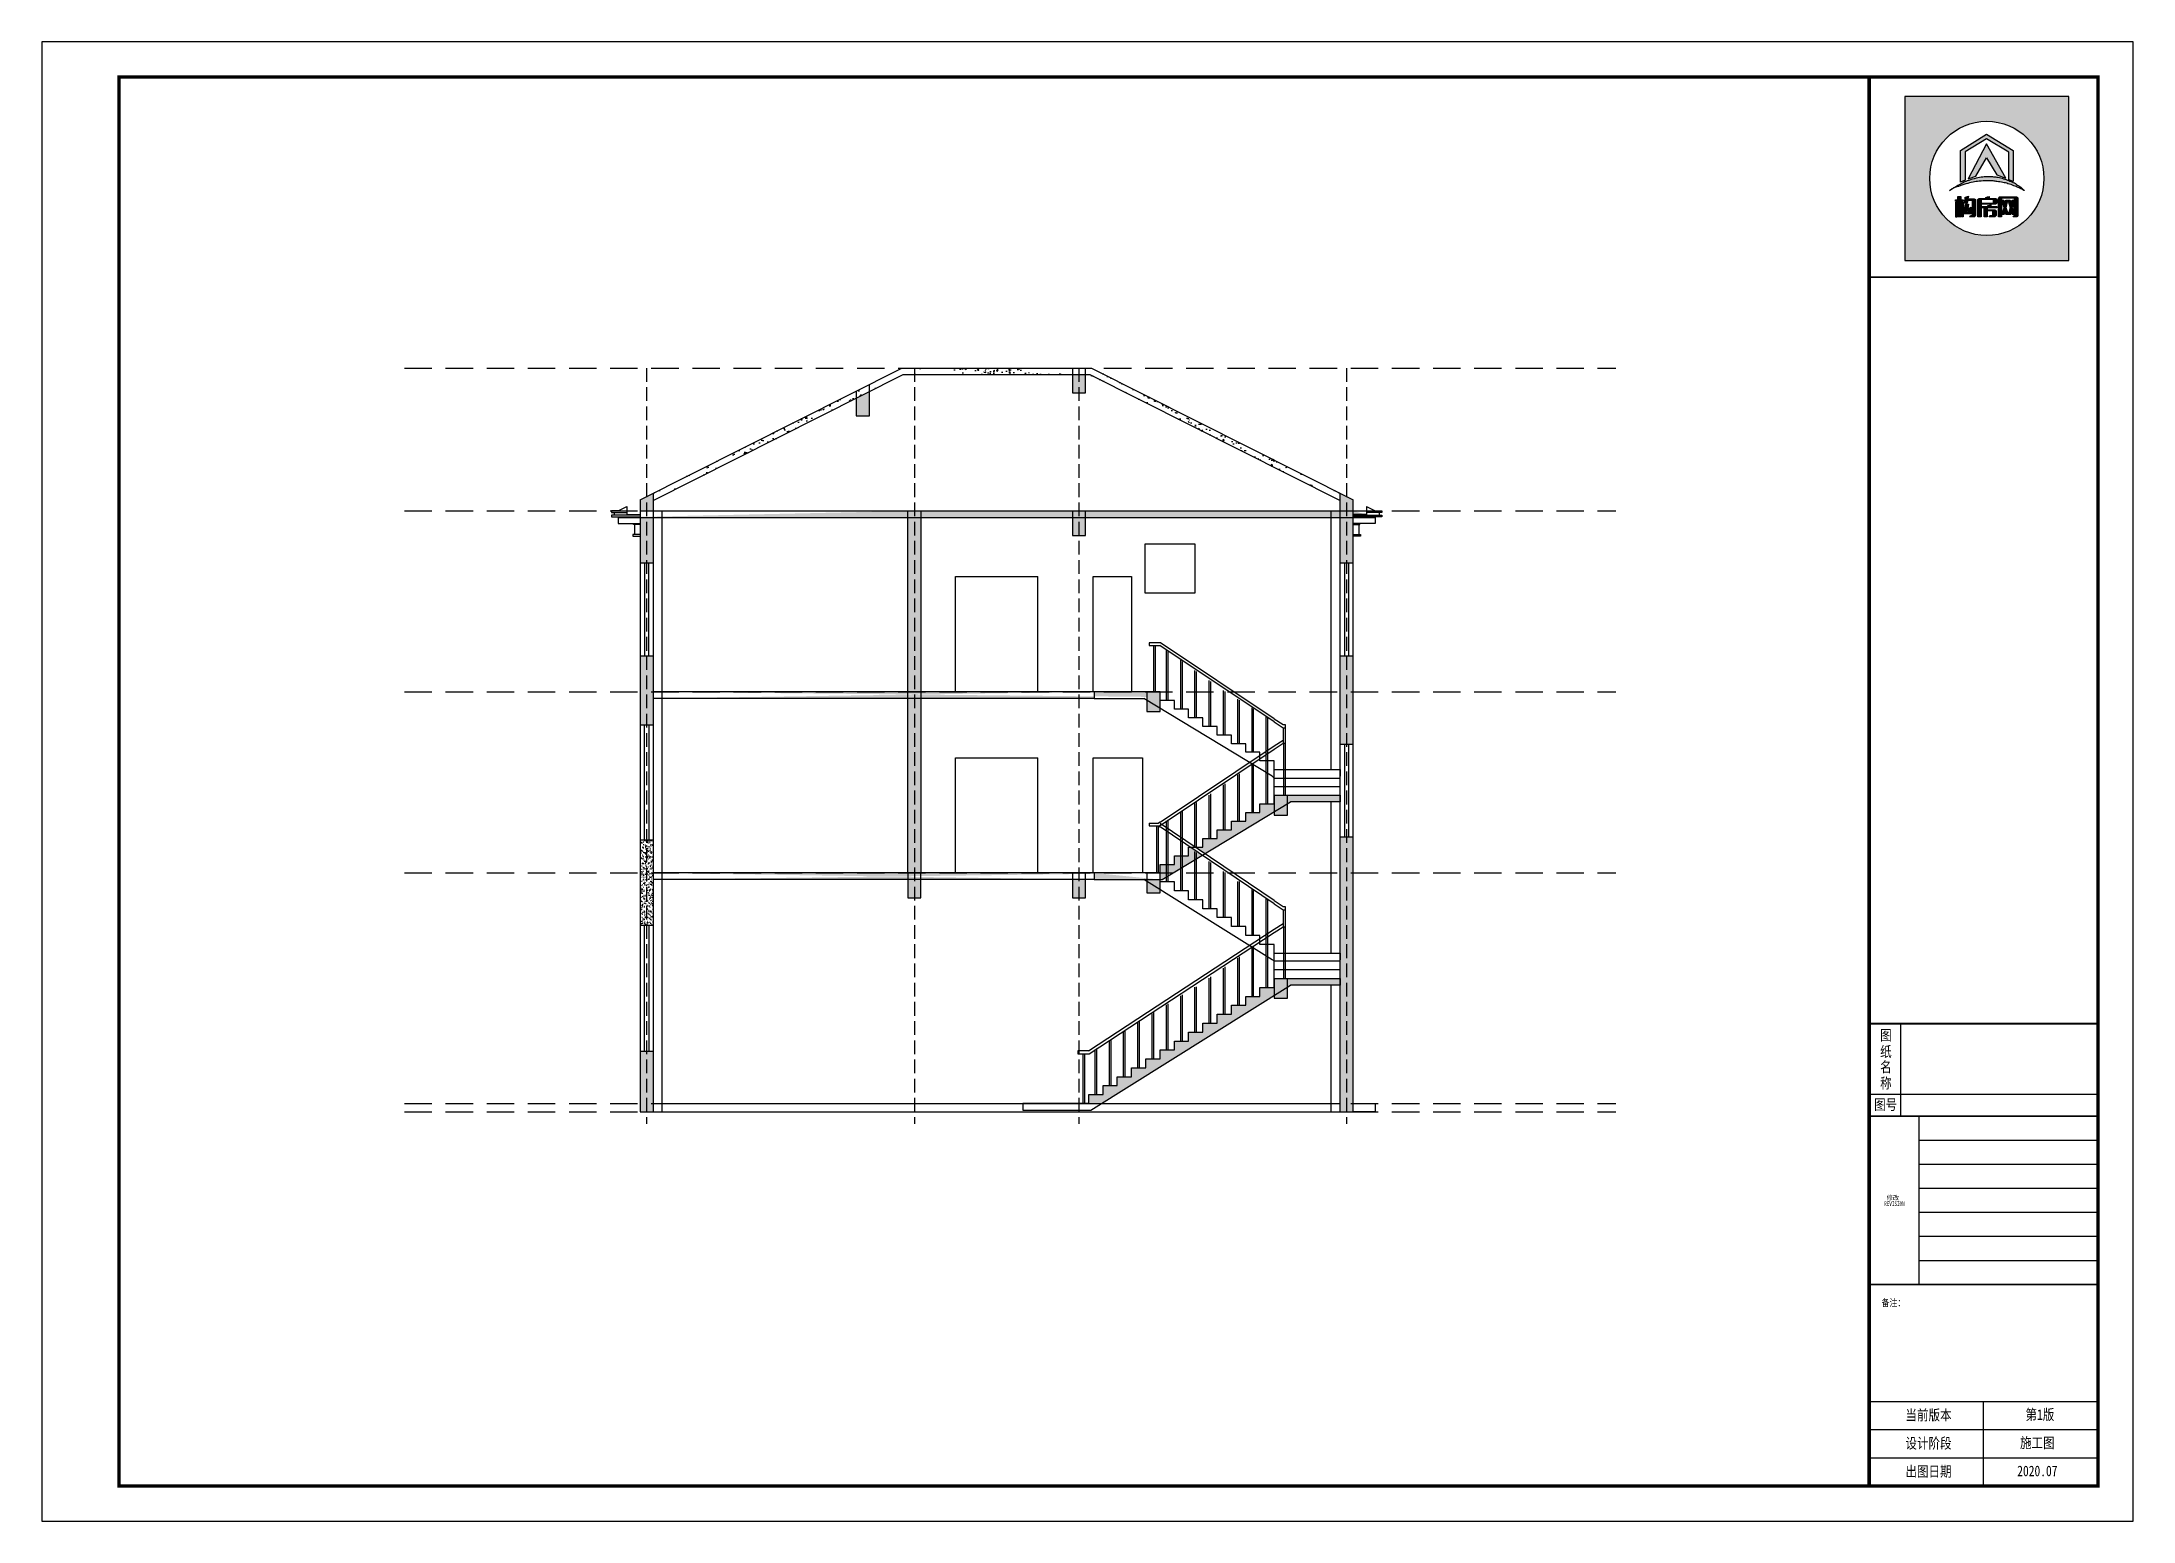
# Model space of a CAD drawing. Header units: millimetres. Extents: x -807114 to 146922, y -468455 to -61603.
# Drawn here: x -73155 to -35033, y -238672 to -211718 of the extents above; entities that cross this region are included whole.
import ezdxf
from ezdxf.enums import TextEntityAlignment as Align

# ---------------------------------------------------------------- set-up
doc = ezdxf.new("R2010")
doc.units = ezdxf.units.MM
doc.header["$LTSCALE"] = 1000
doc.linetypes.add('DASH', pattern=[0.35, 0.25, -0.1])
doc.linetypes.add('HIDDENX2', pattern=[0.75, 0.5, -0.25])
for name, color, linetype in [('PUB_TEXT', 3, 'Continuous'), ('PUB_TITLE', 4, 'Continuous'), ('建-剖-楼梯', 9, 'Continuous'), ('建-立-扶手', 3, 'Continuous'), ('建-立-栏杆', 163, 'Continuous'), ('建-立-楼梯', 2, 'Continuous'), ('建-轴', 1, 'Continuous')]:
    doc.layers.add(name, color=color, linetype=linetype)
doc.styles.add('ZDBOX', font='simsun.ttc', dxfattribs={"width": 0.7})
doc.styles.add('宋体', font='simsun.ttc', dxfattribs={"width": 0.8})
pattern_1 = [(50, (0, 0), (286.90407, -25.10085), [30, -330]), (355, (0, 0), (-55.50053, 300.87685), [24, -264]), (100.4514, (23.9, -2.1), (231.40375, 275.77582), [25.49608, -280.45684]), (46.1842, (0, 80), (426.8964, -66.2076), [45, -495]), (96.6356, (35.57, 74.5), (373.8651, 389.64715), [38.2441, -420.6852]), (351.1842, (0, 80), (373.8648, 389.6474), [36, -396]), (21, (40, 60), (238.76282, -161.04756), [30, -330]), (326, (40, 60), (97.32613, 290.06), [24, -264]), (71.4514, (59.9, 46.58), (336.08905, 129.0122), [25.49608, -280.45684]), (37.5, (0, 0), (4.86394, 133.15754), [0, -260.8, 0, -268, 0, -265]), (7.5, (0, 0), (105.227815, 157.764685), [0, -152.8, 0, -254.8, 0, -101]), (-32.5, (-89.2, 0), (213.528974, -9.02195), [0, -100, 0, -312, 0, -414]), (-42.5, (-129.2, 0), (233.27447, 40.042), [0, -130, 0, -207.2, 0, -294])]
pattern_2 = [(37.5, (0, 0), (-2.400047, 73.411986), [0, -57.912, 0, -64.77, 0, -61.9125]), (7.5, (0, 0), (67.428492, 107.523765), [0, -31.242, 0, -52.197, 0, -20.0025]), (-32.5, (-46.86, 0), (118.648856, 0.215578), [0, -19.05, 0, -68.58, 0, -89.535]), (-42.5, (-46.86, 0), (114.53347, 33.4394), [0, -9.525, 0, -44.958, 0, -51.435])]

msp = doc.modelspace()

# ---------------------------------------------------------------- texts
at = {"style": 'ZDBOX', "width": 0.8}
for s, height, p in [('图', 192.5, (-39540.7, -229821.9)), ('纸', 192.5, (-39540.7, -230112.3)), ('称', 192.5, (-39540.7, -230688.1)), ('名', 192.5, (-39540.7, -230392.9)), ('图号', 192.53, (-39544.6, -231085.2)), ('备注：', 128.35, (-39403.5, -234688.8))]:
    msp.add_text(s, height=height, dxfattribs=at).set_placement(p, align=Align.MIDDLE)
for s, p in [('当前版本', (-39184.2, -236835)), ('第1版', (-36995.7, -236826.2)), ('设计阶段', (-39184.2, -237348.4)), ('施工图', (-37096.2, -237339.6)), ('出图日期', (-39184.2, -237861.8)), ('2020.07', (-37146.5, -237853))]:
    msp.add_text(s, height=192.53, dxfattribs=at).set_placement(p)
at = {"layer": 'PUB_TEXT', "color": 8, "style": '宋体', "width": 0.7}
msp.add_text('REVISION', height=81.59, dxfattribs=at).set_placement((-39572.2, -232953.6), align=Align.BOTTOM_LEFT)
at = {"layer": 'PUB_TEXT', "color": 8, "style": '宋体'}
msp.add_text('修改', height=81.59, dxfattribs=at).set_placement((-39527.7, -232819.7))

# ---------------------------------------------------------------- blocks, each defined once
blk = doc.blocks.new('sadasfafa')
h = blk.add_hatch(color=252)
h.dxf.hatch_style = 1
h.paths.add_polyline_path([(1853311, -2488040), (1853311, -2490368), (1855639, -2490368), (1855639, -2488040)])
h.paths.add_polyline_path([(1855286, -2489204, 1), (1853664, -2489204, 1)], flags=16)
edge = h.paths.add_edge_path(flags=0)
edge.add_spline(control_points=[(1853945, -2489376), (1853935, -2489385), (1854022, -2489327), (1854064, -2489324), (1854178, -2489280), (1854273, -2489257), (1854375, -2489242), (1854470, -2489236), (1854555, -2489239), (1854630, -2489250), (1854700, -2489259), (1854781, -2489280), (1854854, -2489303), (1854917, -2489335), (1854967, -2489354), (1854993, -2489368), (1855014, -2489382), (1854982, -2489354), (1854965, -2489332), (1854910, -2489297), (1854854, -2489260), (1854784, -2489234), (1854713, -2489206), (1854640, -2489189), (1854569, -2489179), (1854497, -2489176), (1854414, -2489178), (1854321, -2489198), (1854229, -2489222), (1854147, -2489257), (1854080, -2489292), (1854021, -2489325), (1853977, -2489352), (1853953, -2489369), (1853945, -2489376)], knot_values=[0, 0, 0, 0, 114.670179, 423.637006, 763.89867, 1083.683754, 1343.405239, 1688.07646, 1952.326814, 2113.699055, 2375.693807, 2595.188681, 2872.839541, 3068.155951, 3238.592156, 3348.056762, 3361.095167, 3431.805845, 3527.265261, 3733.200323, 3952.805082, 4160.23278, 4398.128766, 4650.488133, 4837.16968, 5050.428326, 5308.684497, 5588.159898, 5913.430939, 6163.12325, 6398.139207, 6601.625078, 6772.549769, 6871.149972, 6871.149972, 6871.149972, 6871.149972], degree=3, periodic=1)
h.paths.add_polyline_path([(1854530, -2489580), (1854534, -2489580), (1854534, -2489603), (1854618, -2489603), (1854618, -2489621), (1854481, -2489621), (1854481, -2489650), (1854589, -2489650), (1854599, -2489656), (1854606, -2489666), (1854606, -2489733), (1854600, -2489742), (1854590, -2489750), (1854506, -2489750), (1854514, -2489740), (1854518, -2489731), (1854552, -2489731), (1854558, -2489728), (1854560, -2489721), (1854560, -2489675), (1854558, -2489670), (1854553, -2489667), (1854481, -2489667), (1854481, -2489750), (1854436, -2489750), (1854436, -2489626), (1854433, -2489621), (1854406, -2489621), (1854406, -2489603), (1854488, -2489603), (1854488, -2489590)], flags=0)
h.paths.add_polyline_path([(1854486, -2489468), (1854506, -2489461), (1854506, -2489485), (1854510, -2489489), (1854601, -2489489), (1854609, -2489494), (1854615, -2489502), (1854615, -2489556), (1854607, -2489564), (1854599, -2489569), (1854401, -2489569), (1854394, -2489573), (1854394, -2489750), (1854349, -2489750), (1854349, -2489504), (1854355, -2489495), (1854367, -2489489), (1854462, -2489489), (1854462, -2489474)], flags=0)
h.paths.add_polyline_path([(1854394, -2489554), (1854394, -2489512), (1854404, -2489506), (1854562, -2489506), (1854570, -2489513), (1854570, -2489554)], flags=0)
h.paths.add_polyline_path([(1854214, -2489569), (1854203, -2489632), (1854193, -2489683), (1854194, -2489689), (1854218, -2489689), (1854220, -2489683), (1854214, -2489633), (1854254, -2489614), (1854263, -2489686), (1854263, -2489700), (1854255, -2489709), (1854159, -2489709), (1854150, -2489702), (1854148, -2489692), (1854173, -2489569)], flags=0)
h.paths.add_polyline_path([(1854187, -2489466), (1854213, -2489458), (1854207, -2489496), (1854296, -2489496), (1854305, -2489498), (1854312, -2489505), (1854314, -2489513), (1854314, -2489733), (1854310, -2489741), (1854301, -2489750), (1854231, -2489750), (1854238, -2489741), (1854243, -2489730), (1854261, -2489730), (1854268, -2489727), (1854270, -2489720), (1854270, -2489531), (1854270, -2489526), (1854267, -2489521), (1854260, -2489516), (1854202, -2489516), (1854201, -2489534), (1854196, -2489558), (1854150, -2489558), (1854159, -2489535), (1854165, -2489504), (1854167, -2489471)], flags=0)
h.paths.add_polyline_path([(1854140, -2489544), (1854140, -2489750), (1854114, -2489750), (1854114, -2489544)], flags=0)
h.paths.add_polyline_path([(1854056, -2489544), (1854053, -2489750), (1854031, -2489750), (1854031, -2489544)], flags=0)
h.paths.add_polyline_path([(1854107, -2489459), (1854107, -2489508), (1854139, -2489508), (1854139, -2489527), (1854107, -2489527), (1854107, -2489750), (1854062, -2489750), (1854062, -2489527), (1854029, -2489527), (1854029, -2489508), (1854062, -2489508), (1854062, -2489459)], flags=0)
h.paths.add_polyline_path([(1854209, -2489211), (1854471, -2488714), (1854743, -2489200), (1854618, -2489155), (1854470, -2488913), (1854318, -2489172)], flags=0)
h.paths.add_polyline_path([(1854102, -2488808), (1854470, -2488575), (1854848, -2488810), (1854848, -2489247), (1854790, -2489223), (1854790, -2488832), (1854471, -2488643), (1854168, -2488829), (1854168, -2489231), (1854102, -2489257)], flags=0)
h.paths.add_polyline_path([(1854685, -2489750), (1854641, -2489750), (1854641, -2489488), (1854641, -2489484), (1854646, -2489475), (1854656, -2489467), (1854898, -2489467), (1854907, -2489471), (1854916, -2489478), (1854916, -2489731), (1854908, -2489743), (1854902, -2489750), (1854847, -2489750), (1854858, -2489732), (1854866, -2489731), (1854869, -2489724), (1854869, -2489718), (1854867, -2489718), (1854836, -2489718), (1854826, -2489684), (1854814, -2489718), (1854746, -2489718), (1854736, -2489684), (1854722, -2489718), (1854689, -2489718), (1854689, -2489709), (1854691, -2489709), (1854720, -2489621), (1854685, -2489512)], flags=0)
h.paths.add_polyline_path([(1854779, -2489518), (1854809, -2489621), (1854781, -2489709), (1854777, -2489709), (1854750, -2489621), (1854775, -2489518)], flags=0)
h = blk.add_hatch(color=7)
h.dxf.hatch_style = 1
h.paths.add_polyline_path([(1854102, -2489257), (1854168, -2489231), (1854168, -2488829), (1854471, -2488643), (1854790, -2488832), (1854790, -2489223), (1854848, -2489247), (1854848, -2488810), (1854470, -2488575), (1854102, -2488808)])
h = blk.add_hatch(color=7)
h.dxf.hatch_style = 1
h.paths.add_polyline_path([(1854318, -2489172), (1854470, -2488913), (1854618, -2489155), (1854743, -2489200), (1854471, -2488714), (1854209, -2489211)])
h = blk.add_hatch(color=7)
h.dxf.hatch_style = 1
edge = h.paths.add_edge_path()
edge.add_spline(control_points=[(1853945, -2489376), (1853953, -2489369), (1853977, -2489352), (1854021, -2489325), (1854080, -2489292), (1854147, -2489257), (1854229, -2489222), (1854321, -2489198), (1854414, -2489178), (1854497, -2489176), (1854569, -2489179), (1854640, -2489189), (1854713, -2489206), (1854784, -2489234), (1854854, -2489260), (1854910, -2489297), (1854965, -2489332), (1854982, -2489354), (1855014, -2489382), (1854993, -2489368), (1854967, -2489354), (1854917, -2489335), (1854854, -2489303), (1854781, -2489280), (1854700, -2489259), (1854630, -2489250), (1854555, -2489239), (1854470, -2489236), (1854375, -2489242), (1854273, -2489257), (1854178, -2489280), (1854064, -2489324), (1854022, -2489327), (1853935, -2489385), (1853945, -2489376)], knot_values=[0, 0, 0, 0, 98.600203, 269.524894, 473.010766, 708.026723, 957.719033, 1282.990074, 1562.465475, 1820.721647, 2033.980292, 2220.661839, 2473.021206, 2710.917192, 2918.34489, 3137.949649, 3343.884711, 3439.344127, 3510.054805, 3523.09321, 3632.557816, 3802.994021, 3998.310431, 4275.961291, 4495.456165, 4757.450917, 4918.823158, 5183.073513, 5527.744733, 5787.466218, 6107.251302, 6447.512966, 6756.479793, 6871.149972, 6871.149972, 6871.149972, 6871.149972], degree=3, periodic=1)
h = blk.add_hatch(color=7)
h.dxf.hatch_style = 1
h.paths.add_polyline_path([(1854062, -2489459), (1854062, -2489508), (1854029, -2489508), (1854029, -2489527), (1854062, -2489527), (1854062, -2489750), (1854107, -2489750), (1854107, -2489527), (1854139, -2489527), (1854139, -2489508), (1854107, -2489508), (1854107, -2489459)])
h = blk.add_hatch(color=7)
h.dxf.hatch_style = 1
h.paths.add_polyline_path([(1854031, -2489544), (1854031, -2489750), (1854053, -2489750), (1854056, -2489544)])
h = blk.add_hatch(color=7)
h.dxf.hatch_style = 1
h.paths.add_polyline_path([(1854114, -2489544), (1854114, -2489750), (1854140, -2489750), (1854140, -2489544)])
h = blk.add_hatch(color=7)
h.dxf.hatch_style = 1
h.paths.add_polyline_path([(1854167, -2489471), (1854165, -2489504), (1854159, -2489535), (1854150, -2489558), (1854196, -2489558), (1854201, -2489534), (1854202, -2489516), (1854260, -2489516), (1854267, -2489521), (1854270, -2489526), (1854270, -2489531), (1854270, -2489720), (1854268, -2489727), (1854261, -2489730), (1854243, -2489730), (1854238, -2489741), (1854231, -2489750), (1854301, -2489750), (1854310, -2489741), (1854314, -2489733), (1854314, -2489513), (1854312, -2489505), (1854305, -2489498), (1854296, -2489496), (1854207, -2489496), (1854213, -2489458), (1854187, -2489466)])
h = blk.add_hatch(color=7)
h.dxf.hatch_style = 1
h.paths.add_polyline_path([(1854462, -2489474), (1854462, -2489489), (1854367, -2489489), (1854355, -2489495), (1854349, -2489504), (1854349, -2489750), (1854394, -2489750), (1854394, -2489573), (1854401, -2489569), (1854599, -2489569), (1854607, -2489564), (1854615, -2489556), (1854615, -2489502), (1854609, -2489494), (1854601, -2489489), (1854510, -2489489), (1854506, -2489485), (1854506, -2489461), (1854486, -2489468)])
h.paths.add_polyline_path([(1854394, -2489554), (1854394, -2489512), (1854404, -2489506), (1854562, -2489506), (1854570, -2489513), (1854570, -2489554)], flags=16)
h = blk.add_hatch(color=7)
h.dxf.hatch_style = 1
h.paths.add_polyline_path([(1854685, -2489512), (1854685, -2489493), (1854693, -2489483), (1854862, -2489483), (1854869, -2489491), (1854869, -2489724), (1854866, -2489731), (1854858, -2489732), (1854847, -2489750), (1854902, -2489750), (1854908, -2489743), (1854916, -2489731), (1854916, -2489478), (1854907, -2489471), (1854898, -2489467), (1854656, -2489467), (1854646, -2489475), (1854641, -2489484), (1854641, -2489488), (1854641, -2489750), (1854685, -2489750)])
h = blk.add_hatch(color=7)
h.dxf.hatch_style = 1
h.paths.add_polyline_path([(1854866, -2489709), (1854840, -2489621), (1854866, -2489512), (1854836, -2489512), (1854824, -2489558), (1854808, -2489512), (1854745, -2489512), (1854734, -2489557), (1854719, -2489512), (1854689, -2489512), (1854720, -2489621), (1854691, -2489709), (1854689, -2489709), (1854689, -2489710), (1854689, -2489718), (1854722, -2489718), (1854736, -2489684), (1854746, -2489718), (1854814, -2489718), (1854826, -2489684), (1854836, -2489718), (1854867, -2489718), (1854867, -2489709)])
h.paths.add_polyline_path([(1854779, -2489518), (1854809, -2489621), (1854781, -2489709), (1854777, -2489709), (1854750, -2489621), (1854775, -2489518)], flags=16)
h = blk.add_hatch(color=7)
h.dxf.hatch_style = 1
h.paths.add_polyline_path([(1854173, -2489569), (1854148, -2489692), (1854150, -2489702), (1854159, -2489709), (1854255, -2489709), (1854263, -2489700), (1854263, -2489686), (1854254, -2489614), (1854214, -2489633), (1854220, -2489683), (1854218, -2489689), (1854194, -2489689), (1854193, -2489683), (1854203, -2489632), (1854214, -2489569)])
h = blk.add_hatch(color=7)
h.dxf.hatch_style = 1
h.paths.add_polyline_path([(1854488, -2489590), (1854488, -2489603), (1854406, -2489603), (1854406, -2489621), (1854433, -2489621), (1854436, -2489626), (1854436, -2489750), (1854481, -2489750), (1854481, -2489667), (1854553, -2489667), (1854558, -2489670), (1854560, -2489675), (1854560, -2489721), (1854558, -2489728), (1854552, -2489731), (1854518, -2489731), (1854514, -2489740), (1854506, -2489750), (1854590, -2489750), (1854600, -2489742), (1854606, -2489733), (1854606, -2489666), (1854599, -2489656), (1854589, -2489650), (1854481, -2489650), (1854481, -2489621), (1854618, -2489621), (1854618, -2489603), (1854534, -2489603), (1854534, -2489580), (1854530, -2489580)])
for points in [[(1855639, -2488040), (1853311, -2488040), (1853311, -2490368), (1855639, -2490368)], [(1854102, -2489257), (1854102, -2488808), (1854470, -2488575), (1854848, -2488810), (1854848, -2489247), (1854790, -2489223), (1854790, -2488832), (1854471, -2488643), (1854168, -2488829), (1854168, -2489231)], [(1854209, -2489211), (1854318, -2489172), (1854470, -2488913), (1854618, -2489155), (1854743, -2489200), (1854471, -2488714)], [(1854062, -2489459), (1854107, -2489459), (1854107, -2489508), (1854139, -2489508), (1854139, -2489527), (1854107, -2489527), (1854107, -2489750), (1854062, -2489750), (1854062, -2489527), (1854029, -2489527), (1854029, -2489508), (1854062, -2489508)], [(1854056, -2489544), (1854031, -2489544), (1854031, -2489750), (1854053, -2489750)], [(1854114, -2489544), (1854140, -2489544), (1854140, -2489750), (1854114, -2489750)], [(1854462, -2489474), (1854486, -2489468), (1854506, -2489461), (1854506, -2489485), (1854510, -2489489), (1854601, -2489489), (1854609, -2489494), (1854615, -2489502), (1854615, -2489556), (1854607, -2489564), (1854599, -2489569), (1854401, -2489569), (1854394, -2489573), (1854394, -2489750), (1854349, -2489750), (1854349, -2489504), (1854355, -2489495), (1854367, -2489489), (1854462, -2489489)], [(1854394, -2489554), (1854570, -2489554), (1854570, -2489513), (1854562, -2489506), (1854404, -2489506), (1854394, -2489512)], [(1854641, -2489750), (1854641, -2489488), (1854641, -2489484), (1854646, -2489475), (1854656, -2489467), (1854898, -2489467), (1854907, -2489471), (1854916, -2489478), (1854916, -2489731), (1854908, -2489743), (1854902, -2489750), (1854847, -2489750), (1854858, -2489732), (1854866, -2489731), (1854869, -2489724), (1854869, -2489491), (1854862, -2489483), (1854693, -2489483), (1854685, -2489493), (1854685, -2489750)], [(1854775, -2489518), (1854779, -2489518), (1854809, -2489621), (1854781, -2489709), (1854777, -2489709), (1854750, -2489621)], [(1854488, -2489590), (1854530, -2489580), (1854534, -2489580), (1854534, -2489603), (1854618, -2489603), (1854618, -2489621), (1854481, -2489621), (1854481, -2489650), (1854589, -2489650), (1854599, -2489656), (1854606, -2489666), (1854606, -2489733), (1854600, -2489742), (1854590, -2489750), (1854506, -2489750), (1854514, -2489740), (1854518, -2489731), (1854552, -2489731), (1854558, -2489728), (1854560, -2489721), (1854560, -2489675), (1854558, -2489670), (1854553, -2489667), (1854481, -2489667), (1854481, -2489750), (1854436, -2489750), (1854436, -2489626), (1854433, -2489621), (1854406, -2489621), (1854406, -2489603), (1854488, -2489603)]]:
    blk.add_lwpolyline(points, close=True)
for points in [[(1854167, -2489471), (1854187, -2489466), (1854213, -2489458), (1854207, -2489496), (1854296, -2489496), (1854305, -2489498), (1854312, -2489505), (1854314, -2489513), (1854314, -2489733), (1854310, -2489741), (1854301, -2489750), (1854231, -2489750), (1854238, -2489741), (1854243, -2489730), (1854261, -2489730), (1854268, -2489727), (1854270, -2489720), (1854270, -2489531), (1854270, -2489526), (1854267, -2489521), (1854260, -2489516), (1854202, -2489516), (1854201, -2489534), (1854196, -2489558), (1854150, -2489558), (1854150, -2489558), (1854159, -2489535), (1854165, -2489504), (1854167, -2489471)], [(1854866, -2489709), (1854866, -2489709), (1854867, -2489709), (1854867, -2489718), (1854836, -2489718), (1854826, -2489684), (1854814, -2489718), (1854746, -2489718), (1854736, -2489684), (1854722, -2489718), (1854689, -2489718), (1854689, -2489710), (1854689, -2489709), (1854691, -2489709), (1854720, -2489621), (1854689, -2489512)], [(1854173, -2489569), (1854214, -2489569), (1854203, -2489632), (1854193, -2489683), (1854194, -2489689), (1854218, -2489689), (1854220, -2489683), (1854214, -2489633), (1854254, -2489614), (1854263, -2489686), (1854263, -2489700), (1854255, -2489709), (1854159, -2489709), (1854150, -2489702), (1854148, -2489692), (1854173, -2489569)]]:
    blk.add_lwpolyline(points)
at = {"color": 7}
blk.add_lwpolyline([(1854689, -2489512), (1854719, -2489512), (1854734, -2489557), (1854745, -2489512), (1854808, -2489512), (1854824, -2489558), (1854836, -2489512), (1854866, -2489512), (1854840, -2489621), (1854866, -2489709)], dxfattribs=at)
blk.add_circle((1854475, -2489204), 811)
at = {"start_tangent": (-0.74079, -0.671736), "end_tangent": (-0.74079, -0.671736)}
blk.add_spline([(1853945, -2489376), (1853977, -2489357), (1854071, -2489318), (1854178, -2489282), (1854280, -2489257), (1854365, -2489245), (1854479, -2489238), (1854566, -2489241), (1854619, -2489248), (1854704, -2489261), (1854775, -2489279), (1854861, -2489308), (1854920, -2489335), (1854972, -2489357), (1855003, -2489375), (1855007, -2489377), (1854990, -2489361), (1854968, -2489339), (1854913, -2489299), (1854851, -2489261), (1854787, -2489235), (1854714, -2489208), (1854633, -2489189), (1854572, -2489180), (1854501, -2489177), (1854416, -2489181), (1854326, -2489198), (1854222, -2489227), (1854146, -2489259), (1854077, -2489294), (1854019, -2489327), (1853971, -2489357), (1853945, -2489376)], degree=3, dxfattribs=at)

# ---------------------------------------------------------------- hatches: boundary and pattern name
h = msp.add_hatch()
h.set_pattern_fill('混凝土', color=253, scale=40, pattern_type=2)
h.set_pattern_definition(pattern_1)
edge = h.paths.add_edge_path()
edge.add_line((-57480.5, -217661.9), (-62250.5, -220060.7))
edge.add_line((-57452.1, -217781.9), (-62010.5, -220074.3))
h = msp.add_hatch()
h.set_pattern_fill('混凝土', color=253, scale=40, pattern_type=2)
h.set_pattern_definition(pattern_1)
edge = h.paths.add_edge_path()
edge.add_line((-54049, -217781.9), (-57452.1, -217781.9))
edge.add_line((-54020.5, -217661.9), (-57480.5, -217661.9))
h = msp.add_hatch()
h.set_pattern_fill('混凝土', color=253, scale=40, pattern_type=2)
h.set_pattern_definition(pattern_1)
edge = h.paths.add_edge_path()
edge.add_line((-49490.5, -220074.3), (-54049, -217781.9))
edge.add_line((-49250.5, -220060.7), (-54020.5, -217661.9))
h = msp.add_hatch()
h.set_pattern_fill('混凝土', color=253, scale=40)
h.set_pattern_definition(pattern_1)
h.paths.add_polyline_path([(-57370.5, -227311.8), (-57130.5, -227311.8), (-57130.5, -226981.8), (-57370.5, -226981.8)])
h.paths.add_polyline_path([(-54370.5, -227311.8), (-54130.5, -227311.8), (-54130.5, -226981.8), (-54370.5, -226981.8)])
h.paths.add_polyline_path([(-53010.5, -227221.8), (-52770.5, -227221.8), (-52770.5, -227168.2), (-53010.5, -227018.1)])
h.paths.add_polyline_path([(-52770.5, -227024.5), (-52770.5, -226981.8), (-53010.5, -226981.8), (-53010.5, -227018.1), (-52770.5, -227168.2)])
h.paths.add_polyline_path([(-50835.5, -228947.9), (-50950.5, -228947.9), (-50950.5, -229110.5), (-51065.5, -229110.5), (-51095.5, -229110.5), (-51210.5, -229110.5), (-51210.5, -229273.1), (-51325.5, -229273.1), (-51355.5, -229273.1), (-51470.5, -229273.1), (-51470.5, -229435.7), (-51585.5, -229435.7), (-51615.5, -229435.7), (-51730.5, -229435.7), (-51730.5, -229598.4), (-51845.5, -229598.4), (-51875.5, -229598.4), (-51990.5, -229598.4), (-51990.5, -229761), (-52105.5, -229761), (-52135.5, -229761), (-52250.5, -229761), (-52250.5, -229923.6), (-52365.5, -229923.6), (-52395.5, -229923.6), (-52510.5, -229923.6), (-52510.5, -230086.2), (-52625.5, -230086.2), (-52655.5, -230086.2), (-52770.5, -230086.2), (-52770.5, -230248.8), (-52885.5, -230248.8), (-52915.5, -230248.8), (-53030.5, -230248.8), (-53030.5, -230411.4), (-53145.5, -230411.4), (-53175.5, -230411.4), (-53290.5, -230411.4), (-53290.5, -230574), (-53405.5, -230574), (-53435.5, -230574), (-53550.5, -230574), (-53550.5, -230736.6), (-53665.5, -230736.6), (-53695.5, -230736.6), (-53810.5, -230736.6), (-53810.5, -230899.2), (-53925.5, -230899.2), (-53955.5, -230899.2), (-54070.5, -230899.2), (-54070.5, -231061.8), (-53840.7, -231061.8), (-50690.5, -229091.6), (-50690.5, -228947.9), (-50805.5, -228947.9)])
h.paths.add_polyline_path([(-50690.5, -229145.3), (-50450.5, -229145.3), (-50450.5, -228941.5), (-50690.5, -229091.6)])
h.paths.add_polyline_path([(-50450.5, -228785.3), (-50490.5, -228785.3), (-50520.5, -228785.3), (-50690.5, -228785.3), (-50690.5, -228905.3), (-50690.5, -228947.9), (-50690.5, -229091.6), (-50450.5, -228941.5)])
h.paths.add_polyline_path([(-50392.6, -228905.3), (-49650.5, -228905.3), (-49650.5, -228785.3), (-50450.5, -228785.3), (-50450.5, -228941.5)])
h.paths.add_polyline_path([(-49490.5, -228905.3), (-49490.5, -228785.3), (-49650.5, -228785.3), (-49650.5, -228905.3)])
h.paths.add_polyline_path([(-52770.5, -223719.2), (-52770.5, -223655.8), (-52770.5, -223561.8), (-52859.3, -223561.8), (-52889.3, -223561.8), (-53010.5, -223561.8), (-53010.5, -223717), (-52770.5, -223862.2)])
h.paths.add_polyline_path([(-53010.5, -223921.8), (-52770.5, -223921.8), (-52770.5, -223862.2), (-53010.5, -223717)])
h.paths.add_polyline_path([(-50690.5, -225805.9), (-50450.5, -225805.9), (-50450.5, -225601), (-50690.5, -225746.2)])
h.paths.add_polyline_path([(-50450.5, -225445.9), (-50490.5, -225445.9), (-50520.5, -225445.9), (-50690.5, -225445.9), (-50690.5, -225539.9), (-50690.5, -225603.2), (-50690.5, -225746.2), (-50450.5, -225601)])
h.paths.add_polyline_path([(-50392.5, -225565.9), (-49650.5, -225565.9), (-49490.5, -225565.9), (-49490.5, -225445.9), (-50450.5, -225445.9), (-50450.5, -225601)])
h.paths.add_polyline_path([(-50835.5, -225603.2), (-50950.5, -225603.2), (-50950.5, -225760.5), (-51065.5, -225760.5), (-51095.5, -225760.5), (-51210.5, -225760.5), (-51210.5, -225917.9), (-51325.5, -225917.9), (-51355.5, -225917.9), (-51470.5, -225917.9), (-51470.5, -226075.2), (-51585.5, -226075.2), (-51615.5, -226075.2), (-51730.5, -226075.2), (-51730.5, -226232.5), (-51845.5, -226232.5), (-51875.5, -226232.5), (-51990.5, -226232.5), (-51990.5, -226389.9), (-52105.5, -226389.9), (-52135, -226389.9), (-51954.8, -226511.3), (-50690.5, -225746.2), (-50690.5, -225603.2), (-50805.5, -225603.2)])
h.paths.add_polyline_path([(-52135.5, -226620.6), (-52105.5, -226602.5), (-52001.7, -226539.6), (-52224.1, -226389.9), (-52250.5, -226389.9), (-52250.5, -226547.2), (-52365.5, -226547.2), (-52365.5, -226759.8)])
h.paths.add_polyline_path([(-52395.5, -226778), (-52395.5, -226547.2), (-52510.5, -226547.2), (-52510.5, -226704.5), (-52625.5, -226704.5), (-52625.5, -226861.8), (-52534.2, -226861.8)])
h.paths.add_polyline_path([(-52770.5, -226704.5), (-52770.5, -226861.8), (-52655.5, -226861.8), (-52655.5, -226704.5)])
h.paths.add_polyline_path([(-52655.5, -226861.8), (-52770.5, -226861.8), (-52770.5, -226981.8), (-52732.5, -226981.8), (-52655.5, -226935.3)])
h.paths.add_polyline_path([(-54370.5, -220381.8), (-54370.5, -220711.8), (-54130.5, -220711.8), (-54130.5, -220381.8)])
h.paths.add_polyline_path([(-54370.5, -217781.9), (-54370.5, -218111.8), (-54130.5, -218111.8), (-54130.5, -217781.9)])
h.paths.add_polyline_path([(-58310.5, -218213.7), (-58310.5, -218529.3), (-58070.5, -218529.3), (-58070.5, -218093)])
h = msp.add_hatch()
h.set_pattern_fill('混凝土', color=253, scale=40, pattern_type=2)
h.set_pattern_definition(pattern_1)
h.paths.add_polyline_path([(-49250.5, -220060.7), (-49490.5, -219940), (-49490.5, -220074.3), (-49490.5, -220261.8), (-49250.5, -220261.8)])
h.paths.add_polyline_path([(-62010.5, -220261.8), (-62010.5, -220074.3), (-62010.5, -219940), (-62250.5, -220060.7), (-62250.5, -220261.8)])
h = msp.add_hatch()
h.set_pattern_fill('混凝土', color=253, scale=40, pattern_type=2)
h.set_pattern_definition(pattern_1)
edge = h.paths.add_edge_path()
edge.add_line((-48850.5, -220381.8), (-57130.5, -220381.8))
edge.add_line((-57130.5, -220381.8), (-62650.5, -220381.8))
edge.add_line((-57130.5, -220261.8), (-62250.5, -220261.8))
edge.add_line((-57130.5, -220261.8), (-49250.5, -220261.8))
h = msp.add_hatch()
h.set_pattern_fill('AR-SAND', color=251, scale=30)
h.set_pattern_definition(pattern_2)
h.paths.add_polyline_path([(-62010.5, -220381.8), (-62250.5, -220381.8), (-62250.5, -220491.8), (-62250.5, -220511.8), (-62250.5, -220691.8), (-62250.5, -220721.8), (-62250.5, -221211.8), (-62170.5, -221211.8), (-62090.5, -221211.8), (-62010.5, -221211.8)])
h.paths.add_polyline_path([(-62010.5, -222911.8), (-62090.5, -222911.8), (-62170.5, -222911.8), (-62250.5, -222911.8), (-62250.5, -223561.8), (-62010.5, -223561.8)])
h.paths.add_polyline_path([(-62010.5, -224161.8), (-62010.5, -223681.8), (-62010.5, -223561.8), (-62250.5, -223561.8), (-62250.5, -224161.8), (-62170.5, -224161.8), (-62090.5, -224161.8)])
h.paths.add_polyline_path([(-62010.5, -231061.8), (-62010.5, -230111.8), (-62090.5, -230111.8), (-62170.5, -230111.8), (-62250.5, -230111.8), (-62250.5, -231061.8)])
h.paths.add_polyline_path([(-62250.5, -231061.8), (-62250.5, -231211.8), (-62010.5, -231211.8), (-62010.5, -231061.8)])
h.paths.add_polyline_path([(-49250.5, -231061.8), (-49490.5, -231061.8), (-49490.5, -231211.8), (-49250.5, -231211.8)])
h.paths.add_polyline_path([(-49490.5, -228905.3), (-49490.5, -231061.8), (-49250.5, -231061.8), (-49250.5, -226861.8), (-49490.5, -226861.8), (-49490.5, -228325.3), (-49490.5, -228445.3), (-49490.5, -228461.3), (-49490.5, -228623.3), (-49490.5, -228785.3)])
h.paths.add_polyline_path([(-49490.5, -226211.8), (-49490.5, -226861.8), (-49250.5, -226861.8), (-49250.5, -226211.8), (-49330.5, -226211.8), (-49410.5, -226211.8)])
h.paths.add_polyline_path([(-49250.5, -224511.8), (-49250.5, -223561.8), (-49490.5, -223561.8), (-49490.5, -224511.8), (-49410.5, -224511.8), (-49330.5, -224511.8)])
h.paths.add_polyline_path([(-49250.5, -223561.8), (-49250.5, -222911.8), (-49330.5, -222911.8), (-49410.5, -222911.8), (-49490.5, -222911.8), (-49490.5, -223561.8)])
h.paths.add_polyline_path([(-49490.5, -220381.8), (-49490.5, -221211.8), (-49410.5, -221211.8), (-49330.5, -221211.8), (-49250.5, -221211.8), (-49250.5, -220721.8), (-49250.5, -220691.8), (-49250.5, -220511.8), (-49250.5, -220491.8), (-49250.5, -220381.8)])
h.paths.add_polyline_path([(-57130.5, -226861.8), (-57130.5, -223681.8), (-57370.5, -223681.8), (-57370.5, -226861.8)])
h.paths.add_polyline_path([(-57130.5, -223561.8), (-57130.5, -220381.8), (-57370.5, -220381.8), (-57370.5, -223561.8)])
h = msp.add_hatch()
h.set_pattern_fill('混凝土', color=253, scale=40, pattern_type=2)
h.set_pattern_definition(pattern_1)
edge = h.paths.add_edge_path()
edge.add_line((-62010.5, -223561.8), (-53970.5, -223561.8))
edge.add_line((-62010.5, -223681.8), (-53970.5, -223681.8))
edge.add_line((-53068.6, -223681.8), (-53970.5, -223681.8))
edge.add_line((-53970.5, -223681.8), (-53970.5, -223561.8))
edge.add_line((-53970.5, -223561.8), (-52770.5, -223561.8))
edge.add_line((-52770.5, -223561.8), (-52770.5, -223655.8))
h = msp.add_hatch()
h.set_pattern_fill('AR-SAND', color=251, scale=30)
h.set_pattern_definition(pattern_2)
h.paths.add_polyline_path([(-62250.5, -226861.8), (-62250.5, -227811.8), (-62170.5, -227811.8), (-62090.5, -227811.8), (-62010.5, -227811.8), (-62010.5, -226981.8), (-62010.5, -226861.8)])
h.paths.add_polyline_path([(-62010.5, -226861.8), (-62010.5, -226261.8), (-62090.5, -226261.8), (-62170.5, -226261.8), (-62250.5, -226261.8), (-62250.5, -226861.8)])
h = msp.add_hatch()
h.set_pattern_fill('混凝土', color=253, scale=40, pattern_type=2)
h.set_pattern_definition(pattern_1)
edge = h.paths.add_edge_path()
edge.add_line((-62010.5, -226981.8), (-53970.5, -226981.8))
edge.add_line((-62010.5, -226861.8), (-53970.5, -226861.8))
edge.add_line((-52770.5, -226981.8), (-53970.5, -226981.8))
edge.add_line((-53970.5, -226981.8), (-53970.5, -226861.8))
edge.add_line((-53970.5, -226861.8), (-52770.5, -226861.8))

# ---------------------------------------------------------------- linework, layer by layer
at = {"color": 252, "linetype": 'HIDDENX2'}
for p, q in [((-66544.9, -217661.8), (-44465.7, -217661.8)), ((-66544.9, -220261.8), (-44465.7, -220261.8)), ((-66544.9, -223561.8), (-44465.7, -223561.8)), ((-66544.9, -226861.8), (-44465.7, -226861.8)), ((-66544.9, -231061.8), (-44465.7, -231061.8)), ((-66544.9, -231211.8), (-44465.7, -231211.8))]:
    msp.add_line(p, q, dxfattribs=at)
for p, q in [((-62250.5, -220060.7), (-57480.5, -217661.9)), ((-57480.5, -217661.9), (-54020.5, -217661.9)), ((-54370.5, -217661.8), (-54370.5, -218111.8)), ((-54130.5, -218111.8), (-54130.5, -217661.8)), ((-54020.5, -217661.9), (-49250.5, -220060.7)), ((-62010.5, -220074.3), (-57452.1, -217781.9)), ((-58070.5, -218529.3), (-58070.5, -217958.6)), ((-57452.1, -217781.9), (-54049, -217781.9)), ((-54049, -217781.9), (-49490.5, -220074.3)), ((-58310.5, -218079.3), (-58310.5, -218529.3)), ((-54370.5, -218111.8), (-54130.5, -218111.8)), ((-58310.5, -218529.3), (-58070.5, -218529.3)), ((-62010.5, -219940), (-62010.5, -231211.8)), ((-49490.5, -231211.8), (-49490.5, -219940)), ((-62650.5, -220261.8), (-62770.5, -220261.8)), ((-62770.5, -220261.8), (-62770.5, -220291.8)), ((-62770.5, -220291.8), (-62490.5, -220291.8)), ((-62720.5, -220291.8), (-62720.5, -220341.8)), ((-62650.5, -220261.8), (-62490.5, -220181.4)), ((-62650.5, -220261.8), (-62490.5, -220261.8)), ((-62490.5, -220181.4), (-62490.5, -220331.4)), ((-62490.5, -220331.4), (-62250.5, -220331.4)), ((-62250.5, -220060.7), (-62250.5, -231211.8)), ((-62250.5, -220261.8), (-57130.5, -220261.8)), ((-61850.5, -220261.8), (-61850.5, -231211.8)), ((-57370.5, -226861.8), (-57370.5, -220261.8)), ((-57130.5, -220261.8), (-49250.5, -220261.8)), ((-57130.5, -220261.8), (-57130.5, -226861.8)), ((-54370.5, -220261.8), (-54370.5, -220711.8)), ((-54130.5, -220711.8), (-54130.5, -220261.8)), ((-49650.5, -224977.8), (-49650.5, -220261.8)), ((-49250.5, -231211.8), (-49250.5, -220060.7)), ((-49010.5, -220331.4), (-49250.5, -220331.4)), ((-49010.5, -220181.4), (-49010.5, -220331.4)), ((-49010.5, -220181.4), (-48850.5, -220261.8)), ((-49010.5, -220261.8), (-48850.5, -220261.8)), ((-48730.5, -220291.8), (-49010.5, -220291.8)), ((-48850.5, -220261.8), (-48730.5, -220261.8)), ((-48780.5, -220291.8), (-48780.5, -220341.8)), ((-48730.5, -220261.8), (-48730.5, -220291.8)), ((-62770.5, -220341.8), (-62770.5, -220371.8)), ((-62250.5, -220341.8), (-62770.5, -220341.8)), ((-62770.5, -220371.8), (-62250.5, -220371.8)), ((-62650.5, -220371.8), (-62650.5, -220491.8)), ((-62650.5, -220381.8), (-57130.5, -220381.8)), ((-62650.5, -220491.8), (-62350.5, -220491.8)), ((-62380.5, -220691.8), (-62380.5, -220721.8)), ((-62250.5, -220691.8), (-62380.5, -220691.8)), ((-62380.5, -220721.8), (-62250.5, -220721.8)), ((-62370.5, -220511.8), (-62370.5, -220491.8)), ((-62250.5, -220511.8), (-62370.5, -220511.8)), ((-62350.5, -220491.8), (-62250.5, -220491.8)), ((-62350.5, -220511.8), (-62350.5, -220691.8)), ((-57130.5, -220381.8), (-48850.5, -220381.8)), ((-54370.5, -220711.8), (-54130.5, -220711.8)), ((-49250.5, -220341.8), (-48730.5, -220341.8)), ((-48730.5, -220371.8), (-49250.5, -220371.8)), ((-48850.5, -220491.8), (-49250.5, -220491.8)), ((-49250.5, -220511.8), (-49130.5, -220511.8)), ((-49250.5, -220691.8), (-49120.5, -220691.8)), ((-49120.5, -220721.8), (-49250.5, -220721.8)), ((-49250.5, -222461.8), (-49250.5, -220721.8)), ((-49150.5, -220511.8), (-49150.5, -220691.8)), ((-49130.5, -220511.8), (-49130.5, -220491.8)), ((-49120.5, -220691.8), (-49120.5, -220721.8)), ((-48850.5, -220371.8), (-48850.5, -220491.8)), ((-48730.5, -220341.8), (-48730.5, -220371.8)), ((-53040.5, -220861.8), (-52140.5, -220861.8)), ((-53040.5, -221761.8), (-53040.5, -220861.8)), ((-52140.5, -220861.8), (-52140.5, -221761.8)), ((-56500.5, -223561.8), (-56500.5, -221461.8)), ((-56500.5, -221461.8), (-55000.5, -221461.8)), ((-55000.5, -223561.8), (-55000.5, -221461.8)), ((-53990.5, -223561.8), (-53990.5, -221461.8)), ((-53990.5, -221461.8), (-53290.5, -221461.8)), ((-53290.5, -221461.8), (-53290.5, -223561.8)), ((-52140.5, -221761.8), (-53040.5, -221761.8)), ((-53970.5, -223561.8), (-62010.5, -223561.8)), ((-53970.5, -223681.8), (-62010.5, -223681.8)), ((-53010.5, -223561.8), (-53010.5, -223921.8)), ((-52770.5, -223921.8), (-52770.5, -223561.8)), ((-53010.5, -223921.8), (-52770.5, -223921.8)), ((-56500.5, -226861.8), (-56500.5, -224761.8)), ((-56500.5, -224761.8), (-55000.5, -224761.8)), ((-55000.5, -226861.8), (-55000.5, -224761.8)), ((-53990.5, -226861.8), (-53990.5, -224761.8)), ((-53990.5, -224761.8), (-53090.5, -224761.8)), ((-53090.5, -224761.8), (-53090.5, -226861.8)), ((-50690.5, -225445.9), (-50690.5, -224977.8)), ((-50690.5, -225131.9), (-49490.5, -225131.9)), ((-50690.5, -225288.9), (-49490.5, -225288.9)), ((-50690.5, -225445.9), (-49490.5, -225445.9)), ((-50690.5, -225445.9), (-50690.5, -225805.9)), ((-50450.5, -225805.9), (-50450.5, -225445.9)), ((-49650.5, -228325.3), (-49650.5, -225565.9)), ((-50690.5, -225805.9), (-50450.5, -225805.9)), ((-53970.5, -226861.8), (-62010.5, -226861.8)), ((-53970.5, -226981.8), (-62010.5, -226981.8)), ((-57370.5, -226861.8), (-57370.5, -227311.8)), ((-57130.5, -227311.8), (-57130.5, -226861.8)), ((-54370.5, -226861.8), (-54370.5, -227311.8)), ((-54130.5, -227311.8), (-54130.5, -226861.8)), ((-53010.5, -226861.8), (-53010.5, -227221.8)), ((-52770.5, -227221.8), (-52770.5, -226861.8)), ((-57370.5, -227311.8), (-57130.5, -227311.8)), ((-54370.5, -227311.8), (-54130.5, -227311.8)), ((-53010.5, -227221.8), (-52770.5, -227221.8)), ((-50690.5, -228785.3), (-50690.5, -228325.3)), ((-50690.5, -228461.3), (-49490.5, -228461.3)), ((-50690.5, -228623.3), (-49490.5, -228623.3)), ((-50690.5, -228785.3), (-49490.5, -228785.3)), ((-50690.5, -228785.3), (-50690.5, -229145.3)), ((-50450.5, -229145.3), (-50450.5, -228785.3)), ((-49650.5, -231211.8), (-49650.5, -228905.3)), ((-50690.5, -229145.3), (-50450.5, -229145.3)), ((-39269.2, -231291.8), (-39269.2, -229607.2)), ((-39846.8, -230890.7), (-35675.3, -230890.7)), ((-62250.5, -231211.8), (-49250.5, -231211.8)), ((-62010.5, -231061.8), (-49490.5, -231061.8)), ((-49250.5, -231061.8), (-48850.5, -231061.8)), ((-48850.5, -231211.8), (-49250.5, -231211.8)), ((-48850.5, -231061.8), (-48850.5, -231211.8))]:
    msp.add_line(p, q)
at = {"color": 4}
for p, q in [((-62170.5, -221211.8), (-62170.5, -222911.8)), ((-62090.5, -222911.8), (-62090.5, -221211.8)), ((-49410.5, -221211.8), (-49410.5, -222911.8)), ((-49330.5, -222911.8), (-49330.5, -221211.8)), ((-62170.5, -226261.8), (-62170.5, -224161.8)), ((-62090.5, -224161.8), (-62090.5, -226261.8)), ((-49410.5, -224511.8), (-49410.5, -226211.8)), ((-49330.5, -226211.8), (-49330.5, -224511.8)), ((-62170.5, -230111.8), (-62170.5, -227811.8)), ((-62090.5, -227811.8), (-62090.5, -230111.8))]:
    msp.add_line(p, q, dxfattribs=at)
at = {"const_width": 32.1}
for points in [[(-39846.8, -216005.4), (-35675.3, -216005.4)], [(-39846.8, -229607.2), (-35675.3, -229607.2)], [(-39846.8, -231291.8), (-35675.3, -231291.8)], [(-39846.8, -234358.2), (-35675.3, -234358.2)]]:
    msp.add_lwpolyline(points, dxfattribs=at)
at = {"color": 4}
for points in [[(-62250.5, -221211.8), (-62010.5, -221211.8)], [(-49490.5, -221211.8), (-49250.5, -221211.8)], [(-62010.5, -222911.8), (-62250.5, -222911.8)], [(-49250.5, -222911.8), (-49490.5, -222911.8)], [(-62250.5, -224161.8), (-62010.5, -224161.8)], [(-49490.5, -224511.8), (-49250.5, -224511.8)], [(-62010.5, -226261.8), (-62250.5, -226261.8)], [(-49250.5, -226211.8), (-49490.5, -226211.8)], [(-62250.5, -227811.8), (-62010.5, -227811.8)], [(-62010.5, -230111.8), (-62250.5, -230111.8)]]:
    msp.add_lwpolyline(points, dxfattribs=at)
at = {"layer": 'PUB_TITLE'}
for p, q in [((-39846.8, -236490.2), (-35675.3, -236490.2)), ((-37761, -238030.5), (-37761, -236490.2)), ((-39846.8, -237003.6), (-35675.3, -237003.6)), ((-39846.8, -237517), (-35675.3, -237517))]:
    msp.add_line(p, q, dxfattribs=at)
for points in [[(-73154.9, -238672.2), (-35033.5, -238672.2), (-35033.5, -211717.7), (-73154.9, -211717.7)], [(-71748.5, -238030.5), (-35675.3, -238030.5), (-35675.3, -212359.5), (-71748.5, -212359.5)]]:
    msp.add_lwpolyline(points, close=True, dxfattribs=at)
at = {"layer": 'PUB_TITLE', "const_width": 64.2}
msp.add_lwpolyline([(-71748.5, -238030.5), (-35675.3, -238030.5), (-35675.3, -212359.5), (-71748.5, -212359.5)], close=True, dxfattribs=at)
msp.add_lwpolyline([(-39846.8, -238030.5), (-39846.8, -212359.5)], dxfattribs=at)
at = {"layer": 'PUB_TITLE'}
msp.add_lwpolyline([(-39846.8, -234358.2), (-35675.3, -234358.2)], dxfattribs=at)
for points in [[(-38939.1, -231291.8), (-38939.1, -231291.8), (-38939.1, -234339), (-38939.1, -234339)], [(-38939.1, -231729.9), (-38939.1, -231729.9), (-36508.1, -231729.9), (-35675.3, -231729.9)], [(-38939.1, -232167.9), (-38939.1, -232167.9), (-36508.1, -232167.9), (-35675.3, -232167.9)], [(-38939.1, -232606), (-38939.1, -232606), (-36508.1, -232606), (-35675.3, -232606)], [(-38939.1, -233044), (-38939.1, -233044), (-36508.1, -233044), (-35675.3, -233044)], [(-38939.1, -233482.1), (-38939.1, -233482.1), (-36508.1, -233482.1), (-35675.3, -233482.1)], [(-38939.1, -233920.2), (-38939.1, -233920.2), (-36508.1, -233920.2), (-35675.3, -233920.2)]]:
    msp.add_open_spline(points, degree=3, dxfattribs=at)
at = {"layer": '建-剖-楼梯'}
for p, q in [((-50690.5, -224977.8), (-49490.5, -224977.8)), ((-50690.5, -228325.3), (-49490.5, -228325.3)), ((-50690.5, -228445.3), (-50690.5, -228325.3)), ((-49490.5, -228325.3), (-49490.5, -228445.3))]:
    msp.add_line(p, q, dxfattribs=at)
at = {"layer": '建-剖-楼梯', "color": 4}
msp.add_line((-49490.5, -224977.8), (-49490.5, -225097.8), dxfattribs=at)
at = {"layer": '建-剖-楼梯'}
for points in [[(-52770.5, -223655.8), (-52770.5, -223561.8), (-53970.5, -223561.8), (-53970.5, -223681.8), (-53068.6, -223681.8)], [(-50690.5, -225131.9), (-50728.6, -225097.8), (-53068.6, -223681.8)], [(-52770.5, -226861.8), (-52770.5, -226704.5), (-52510.5, -226704.5), (-52510.5, -226547.2), (-52250.5, -226547.2), (-52250.5, -226389.9), (-51990.5, -226389.9), (-51990.5, -226232.5), (-51730.5, -226232.5), (-51730.5, -226075.2), (-51470.5, -226075.2), (-51470.5, -225917.9), (-51210.5, -225917.9), (-51210.5, -225760.5), (-50950.5, -225760.5), (-50950.5, -225603.2), (-50690.5, -225603.2), (-50690.5, -225445.9)], [(-52770.5, -226981.8), (-52732.5, -226981.8), (-50392.5, -225565.9)], [(-50690.5, -225539.9), (-50690.5, -225445.9), (-49490.5, -225445.9), (-49490.5, -225565.9), (-50392.5, -225565.9)], [(-52770.5, -226981.8), (-52770.5, -226861.8), (-53970.5, -226861.8), (-53970.5, -226981.8), (-52770.5, -226981.8)], [(-52770.5, -226861.8), (-53970.5, -226861.8), (-53970.5, -226981.8), (-52770.5, -226981.8)], [(-54070.5, -231061.8), (-54070.5, -230899.2), (-53810.5, -230899.2), (-53810.5, -230736.6), (-53550.5, -230736.6), (-53550.5, -230574), (-53290.5, -230574), (-53290.5, -230411.4), (-53030.5, -230411.4), (-53030.5, -230248.8), (-52770.5, -230248.8), (-52770.5, -230086.2), (-52510.5, -230086.2), (-52510.5, -229923.6), (-52250.5, -229923.6), (-52250.5, -229761), (-51990.5, -229761), (-51990.5, -229598.4), (-51730.5, -229598.4), (-51730.5, -229435.7), (-51470.5, -229435.7), (-51470.5, -229273.1), (-51210.5, -229273.1), (-51210.5, -229110.5), (-50950.5, -229110.5), (-50950.5, -228947.9), (-50690.5, -228947.9), (-50690.5, -228785.3)], [(-54070.5, -231181.8), (-54032.6, -231181.8), (-50392.6, -228905.3)], [(-50690.5, -228905.3), (-50690.5, -228785.3), (-49490.5, -228785.3), (-49490.5, -228905.3), (-50392.6, -228905.3)], [(-54070.5, -231061.8), (-55270.5, -231061.8), (-55270.5, -231181.8), (-54070.5, -231181.8)]]:
    msp.add_lwpolyline(points, dxfattribs=at)
at = {"layer": '建-立-扶手'}
for p, q in [((-50690.5, -224110.5), (-52778.1, -222716.8)), ((-50690.5, -224050.5), (-52763, -222666.9)), ((-50690.5, -224050.5), (-50530.5, -224157.3)), ((-50690.5, -224110.5), (-50530.5, -224217.3)), ((-50690.5, -224545.9), (-50530.5, -224439.1)), ((-50690.5, -224605.9), (-50530.5, -224499.1)), ((-50530.5, -224157.3), (-50490.5, -224157.3)), ((-50530.5, -224217.3), (-50490.5, -224217.3)), ((-50530.5, -224217.3), (-50530.5, -224499.1)), ((-50530.5, -224499.1), (-50490.5, -224499.1)), ((-50490.5, -224157.3), (-50490.5, -224217.3)), ((-50490.5, -224217.3), (-50490.5, -224499.1)), ((-52770.5, -225934.5), (-50690.5, -224545.9)), ((-52770.5, -225994.5), (-50690.5, -224605.9)), ((-52970.5, -225953.2), (-52798.5, -225953.2)), ((-52970.5, -225953.2), (-52970.5, -226003)), ((-52970.5, -226003), (-52783.2, -226003)), ((-52770.5, -225934.5), (-52798.5, -225953.2)), ((-52798.5, -226003), (-52770.5, -226021.8)), ((-52770.5, -225994.5), (-52783.2, -226003)), ((-50690.5, -227362.7), (-52770.5, -225961.8)), ((-52770.5, -225961.8), (-52746.2, -225978.3)), ((-50690.5, -227422.7), (-52770.5, -226021.8)), ((-50690.5, -227362.7), (-50530.5, -227470.5)), ((-50690.5, -227422.7), (-50530.5, -227530.5)), ((-50530.5, -227470.5), (-50490.5, -227470.5)), ((-50530.5, -227530.5), (-50490.5, -227530.5)), ((-50530.5, -227530.5), (-50530.5, -227840.5)), ((-50490.5, -227470.5), (-50490.5, -227530.5)), ((-50490.5, -227530.5), (-50490.5, -227840.5)), ((-54078, -230104.1), (-50690.5, -227885.3)), ((-54063, -230154.3), (-50690.5, -227945.3)), ((-50690.5, -227885.3), (-50530.5, -227780.5)), ((-50690.5, -227945.3), (-50530.5, -227840.5)), ((-50530.5, -227840.5), (-50490.5, -227840.5))]:
    msp.add_line(p, q, dxfattribs=at)
for points in [[(-52763, -222666.9), (-52970.5, -222666.9), (-52970.5, -222716.8), (-52778.1, -222716.8)], [(-54078, -230104.1), (-54270.5, -230104.1), (-54270.5, -230154.3), (-54063, -230154.3)]]:
    msp.add_lwpolyline(points, dxfattribs=at)
at = {"layer": '建-立-栏杆'}
for p, q in [((-52889.3, -222716.8), (-52889.3, -223561.8)), ((-52859.3, -222716.8), (-52859.3, -223561.8)), ((-52655.5, -223719.2), (-52655.5, -222802.9)), ((-52625.5, -223719.2), (-52625.5, -222824.1)), ((-52395.5, -223876.5), (-52395.5, -222986.3)), ((-52365.5, -223876.5), (-52365.5, -223007.4)), ((-52135.5, -224033.8), (-52135.5, -223169.6)), ((-52105.5, -224033.8), (-52105.5, -223190.7)), ((-51875.5, -224191.2), (-51875.5, -223352.9)), ((-51845.5, -224191.2), (-51845.5, -223374.1)), ((-51615.5, -224348.5), (-51615.5, -223536.3)), ((-51585.5, -224348.5), (-51585.5, -223557.4)), ((-51355.5, -224505.8), (-51355.5, -223693.6)), ((-51325.5, -224505.8), (-51325.5, -223714.7)), ((-51095.5, -224663.2), (-51095.5, -223850.9)), ((-51065.5, -224663.2), (-51065.5, -223872.1)), ((-50835.5, -224820.5), (-50835.5, -224008.2)), ((-50805.5, -224820.5), (-50805.5, -224029.4)), ((-50520.5, -224499.1), (-50520.5, -225445.9)), ((-50490.5, -224499.1), (-50490.5, -225445.9)), ((-51095.5, -225760.5), (-51095.5, -224891.4)), ((-51065.5, -225760.5), (-51065.5, -224870.3)), ((-50835.5, -225603.2), (-50835.5, -224708.1)), ((-50805.5, -225603.2), (-50805.5, -224687)), ((-51615.5, -226075.2), (-51615.5, -225258.1)), ((-51585.5, -226075.2), (-51585.5, -225237)), ((-51355.5, -225917.9), (-51355.5, -225074.8)), ((-51325.5, -225917.9), (-51325.5, -225053.6)), ((-52135.5, -226389.9), (-52135.5, -225598.8)), ((-52105.5, -226389.9), (-52105.5, -225577.6)), ((-51875.5, -226232.5), (-51875.5, -225441.4)), ((-51845.5, -226232.5), (-51845.5, -225420.3)), ((-52838.5, -226003), (-52838.5, -226861.8)), ((-52808.5, -226003), (-52808.5, -226861.8)), ((-52655.5, -226704.5), (-52655.5, -225913.4)), ((-52625.5, -226704.5), (-52625.5, -225892.3)), ((-52395.5, -226547.2), (-52395.5, -225756.1)), ((-52365.5, -226547.2), (-52365.5, -225734.9)), ((-52655.5, -227024.5), (-52655.5, -226102.6)), ((-52625.5, -227024.5), (-52625.5, -226123.7)), ((-52395.5, -227187.1), (-52395.5, -226285.2)), ((-52365.5, -227187.1), (-52365.5, -226306.3)), ((-52135.5, -227349.7), (-52135.5, -226467.8)), ((-52105.5, -227349.7), (-52105.5, -226488.9)), ((-51875.5, -227512.3), (-51875.5, -226650.4)), ((-51845.5, -227512.3), (-51845.5, -226671.5)), ((-51615.5, -227674.9), (-51615.5, -226833.1)), ((-51585.5, -227674.9), (-51585.5, -226854.1)), ((-51355.5, -227837.5), (-51355.5, -227015.7)), ((-51325.5, -227837.5), (-51325.5, -227016.7)), ((-51095.5, -228000.1), (-51095.5, -227158.3)), ((-51065.5, -228000.1), (-51065.5, -227179.3)), ((-50835.5, -228162.7), (-50835.5, -227320.9)), ((-50805.5, -228162.7), (-50805.5, -227342)), ((-50520.5, -227840.5), (-50520.5, -228785.3)), ((-50490.5, -227840.5), (-50490.5, -228785.3)), ((-51095.5, -229110.5), (-51095.5, -228229.8)), ((-51065.5, -229110.5), (-51065.5, -228208.7)), ((-50835.5, -228947.9), (-50835.5, -228047.1)), ((-50805.5, -228947.9), (-50805.5, -228026.1)), ((-51615.5, -229435.7), (-51615.5, -228595)), ((-51585.5, -229435.7), (-51585.5, -228573.9)), ((-51355.5, -229273.1), (-51355.5, -228412.4)), ((-51325.5, -229273.1), (-51325.5, -228391.3)), ((-52395.5, -229923.6), (-52395.5, -229102.8)), ((-52365.5, -229923.6), (-52365.5, -229081.7)), ((-52135.5, -229761), (-52135.5, -228940.2)), ((-52105.5, -229761), (-52105.5, -228939.1)), ((-51875.5, -229598.4), (-51875.5, -228777.6)), ((-51845.5, -229598.4), (-51845.5, -228756.5)), ((-52915.5, -230248.8), (-52915.5, -229428)), ((-52885.5, -230248.8), (-52885.5, -229407)), ((-52655.5, -230086.2), (-52655.5, -229265.4)), ((-52625.5, -230086.2), (-52625.5, -229244.3)), ((-53435.5, -230574), (-53435.5, -229753.2)), ((-53405.5, -230574), (-53405.5, -229732.2)), ((-53175.5, -230411.4), (-53175.5, -229590.6)), ((-53145.5, -230411.4), (-53145.5, -229569.6)), ((-54181.8, -230154.3), (-54181.8, -231061.8)), ((-54151.8, -230154.3), (-54151.8, -231061.8)), ((-53955.5, -230899.2), (-53955.5, -230078.5)), ((-53925.5, -230899.2), (-53925.5, -230057.4)), ((-53695.5, -230736.6), (-53695.5, -229915.9)), ((-53665.5, -230736.6), (-53665.5, -229894.8))]:
    msp.add_line(p, q, dxfattribs=at)
at = {"layer": '建-立-楼梯'}
for points in [[(-50690.5, -224977.8), (-50690.5, -224820.5), (-50950.5, -224820.5), (-50950.5, -224663.2), (-51210.5, -224663.2), (-51210.5, -224505.8), (-51470.5, -224505.8), (-51470.5, -224348.5), (-51730.5, -224348.5), (-51730.5, -224191.2), (-51990.5, -224191.2), (-51990.5, -224033.8), (-52250.5, -224033.8), (-52250.5, -223876.5), (-52510.5, -223876.5), (-52510.5, -223719.2), (-52770.5, -223719.2), (-52770.5, -223561.8)], [(-50690.5, -228461.3), (-50728.5, -228445.3), (-53068.5, -226981.8)], [(-50690.5, -228325.3), (-50690.5, -228162.7), (-50950.5, -228162.7), (-50950.5, -228000.1), (-51210.5, -228000.1), (-51210.5, -227837.5), (-51470.5, -227837.5), (-51470.5, -227674.9), (-51730.5, -227674.9), (-51730.5, -227512.3), (-51990.5, -227512.3), (-51990.5, -227349.7), (-52250.5, -227349.7), (-52250.5, -227187.1), (-52510.5, -227187.1), (-52510.5, -227024.5), (-52770.5, -227024.5), (-52770.5, -226861.8)]]:
    msp.add_lwpolyline(points, dxfattribs=at)
at = {"layer": '建-轴', "linetype": 'DASH'}
for p, q in [((-62130.5, -217661.8), (-62130.5, -231434.7)), ((-57250.5, -217661.8), (-57250.5, -231434.7)), ((-54250.5, -217661.8), (-54250.5, -231434.7)), ((-49370.5, -217661.8), (-49370.5, -231434.7))]:
    msp.add_line(p, q, dxfattribs=at)

# ---------------------------------------------------------------- block references
at = {"xscale": 1.28304, "yscale": 1.28304, "zscale": 1.28304}
msp.add_blockref('sadasfafa', (-2417066.8, 2979542.6), dxfattribs=at)

msp.set_redraw_order([(e.dxf.handle, doc.entitydb.next_handle()) for e in msp.query("TEXT MTEXT ATTDEF DIMENSION ARC_DIMENSION")])  # texts and dimensions are drawn at this point

doc.saveas('drawing.dxf')
